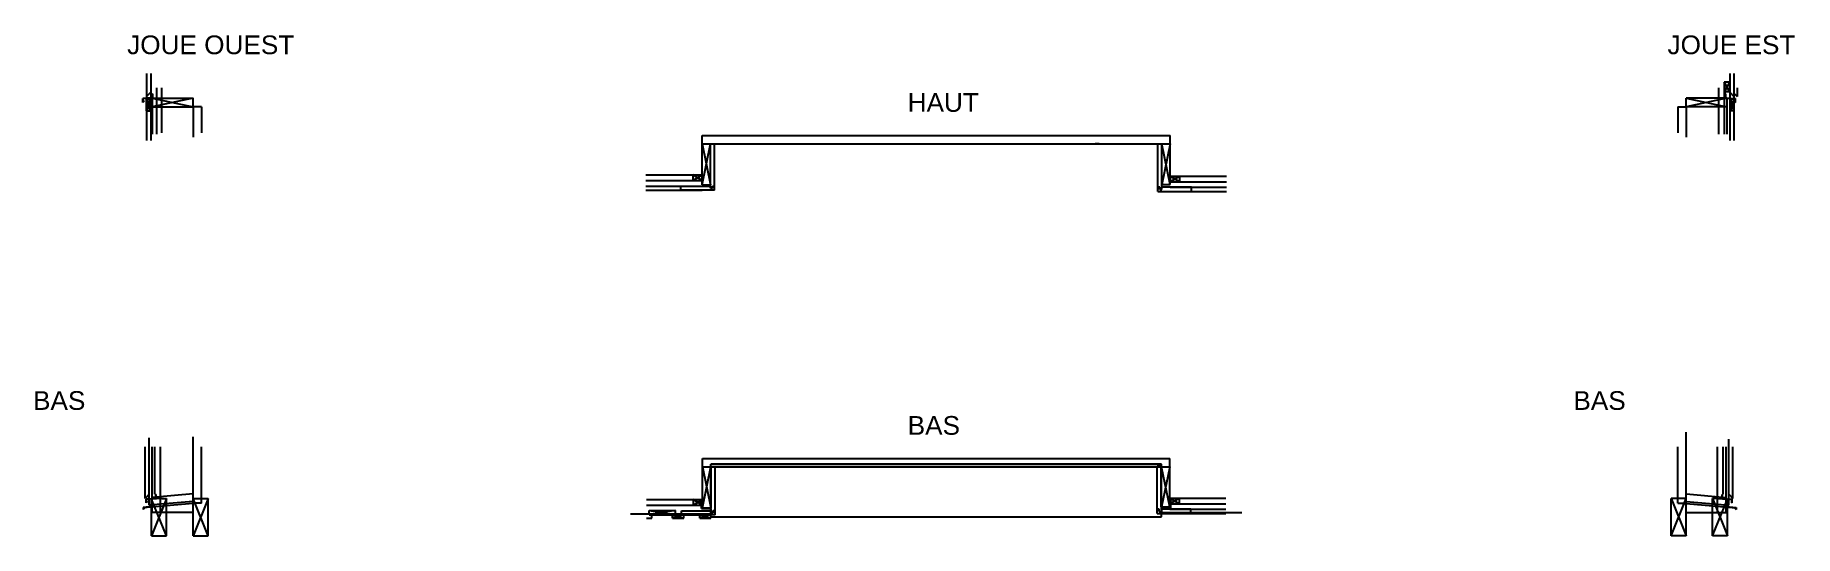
# Model space of a CAD drawing. Header units: millimetres. Extents: x -676 to 20580, y -6551 to 2408.
# Drawn here: x 11183 to 20580, y -5873 to -3199 of the extents above; entities that cross this region are included whole.
import ezdxf

# ---------------------------------------------------------------- set-up
doc = ezdxf.new("R2010")
doc.units = ezdxf.units.MM
doc.layers.get('0').update_dxf_attribs({"lineweight": 25, "true_color": 0xffffff})
for name, color, linetype, lineweight, true_color in [('0 ... Seuil', 178, 'Continuous', 25, 0x000000), ('Baie', 136, 'Continuous', 25, 0x008080), ('Bardage', 1, 'Continuous', 25, 0xff0000), ('Bardage ... Haut', 1, 'Continuous', 25, 0xff0000), ('FibreDeBois', 30, 'Continuous', 25, 0xff7f00), ('LarmierBasDeMur', 178, 'Continuous', 25, 0x000000), ('LisseBasse', 16, 'Continuous', 25, 0x800000), ('Montant Précadre', 16, 'Continuous', 25, 0x800000), ('Option Bois Brule', 1, 'Continuous', 25, 0xff0000), ('Option Bois Brule ... OptionRecalepinage', 1, 'Continuous', 25, 0xff0000), ('Option Bois Brule ... OptionRecalepinage ... Larmier', 178, 'Continuous', 25, 0x000000), ('Tasseaux', 16, 'Continuous', 25, 0x800000)]:
    doc.layers.add(name, color=color, linetype=linetype, lineweight=lineweight, true_color=true_color)
doc.styles.add('textstyle15', font='')
doc.styles.add('textstyle16', font='')
doc.styles.add('textstyle17', font='')
doc.styles.add('textstyle18', font='')
doc.styles.add('textstyle19', font='')
doc.styles.add('textstyle20', font='')
doc.styles.get('textstyle15').set_extended_font_data('Liberation Sans')
doc.styles.get('textstyle16').set_extended_font_data('Liberation Sans')
doc.styles.get('textstyle17').set_extended_font_data('Liberation Sans')
doc.styles.get('textstyle18').set_extended_font_data('Liberation Sans')
doc.styles.get('textstyle19').set_extended_font_data('Liberation Sans')
doc.styles.get('textstyle20').set_extended_font_data('Liberation Sans')

msp = doc.modelspace()

# ---------------------------------------------------------------- texts
at = {"char_height": 100, "attachment_point": 1}
for s, insert, style in [('JOUE OUEST', (11674.1, -3200), 'textstyle19'), ('JOUE EST', (19900, -3200), 'textstyle17'), ('HAUT', (15842.27, -3507.87), 'textstyle15'), ('BAS', (11171.51, -5100), 'textstyle20'), ('BAS', (19397.4, -5100), 'textstyle18'), ('BAS\\P', (15842.27, -5232.93), 'textstyle16')]:
    msp.add_mtext(s, dxfattribs=dict(at, insert=insert, style=style))

# ---------------------------------------------------------------- blocks, each defined once
blk = doc.blocks.new('SeuilBaie1_VueDessus')
at = {"layer": '0 ... Seuil'}
for p, q in [((-5, -282), (-5, 0)), ((2400, 0), (-5, 0)), ((2400, -282), (2400, 0)), ((2400, -15), (-5, -15)), ((-3.5, -234), (-3.5, -15)), ((2398.5, -229), (2398.5, -15)), ((-3.5, -234), (-5, -234)), ((2400, -229), (2398.5, -229)), ((-5, -282), (2400, -282))]:
    blk.add_line(p, q, dxfattribs=at)
blk = doc.blocks.new('SeuilBaie1_VueCoupeEst')
at = {"layer": '0 ... Seuil'}
for p, q in [((1, 0), (-0.5, 0)), ((1, -14.9), (-49.2, -14.9)), ((-49.2, -14.9), (-30.5, -228.9)), ((-0.5, 0), (-0.5, -14.9)), ((1, 0), (1, -15)), ((1, -14.9), (24.2, -280.5)), ((19.7, -228.9), (-30.5, -228.9)), ((18.2, -228.9), (22.9, -282)), ((24.2, -280.5), (29.7, -280.5)), ((25.2, -276), (26.3, -274.9)), ((25.2, -276), (29.7, -280.5)), ((26.3, -274.9), (33.4, -282)), ((22.9, -282), (33.4, -282))]:
    blk.add_line(p, q, dxfattribs=at)
blk = doc.blocks.new('LarmierHautBaie1_VueCoupe')
at = {"layer": 'Option Bois Brule ... OptionRecalepinage ... Larmier'}
for p, q in [((0, 0), (0, 21.4)), ((1.5, 21.4), (0, 21.4)), ((0, 0), (51.8, -4.5)), ((1.5, 1.4), (1.5, 21.4)), ((1.5, 1.4), (53.3, -3.2)), ((46.2, -16.1), (47.3, -15)), ((46.2, -16.1), (53.3, -23.2)), ((47.3, -15), (51.8, -19.5)), ((51.8, -19.5), (51.8, -4.5)), ((53.3, -23.2), (53.3, -3.2))]:
    blk.add_line(p, q, dxfattribs=at)
blk = doc.blocks.new('SeuilBaie1_VueCoupeOuest')
at = {"layer": '0 ... Seuil'}
for p, q in [((-1.5, 0), (-1.5, -15)), ((-1.5, 0), (0, 0)), ((0, 0), (0, -14.9)), ((-1.5, -14.9), (-24.7, -280.5)), ((-1.5, -14.9), (48.7, -14.9)), ((48.7, -14.9), (29.5, -233.9)), ((-26.8, -274.9), (-33.9, -282)), ((-25.7, -276), (-30.2, -280.5)), ((-24.7, -280.5), (-30.2, -280.5)), ((-25.7, -276), (-26.8, -274.9)), ((-19.2, -233.9), (-23.4, -282)), ((-20.7, -233.9), (29.5, -233.9)), ((-23.4, -282), (-33.9, -282))]:
    blk.add_line(p, q, dxfattribs=at)

# ---------------------------------------------------------------- linework, layer by layer
at = {"layer": 'Baie'}
for p, q in [((12070.9, -3580.63), (12025.9, -3580.63)), ((12025.9, -3580.63), (12025.9, -3726.63)), ((12070.9, -3580.63), (12070.9, -3720.54)), ((19955, -3580.63), (20000, -3580.63)), ((19955, -3580.63), (19955, -3720.54)), ((20000, -3580.63), (20000, -3726.63)), ((14744.37, -3779), (14744.37, -3734)), ((14744.37, -3734), (17244.37, -3734)), ((17244.37, -3779), (17244.37, -3734)), ((14744.37, -3779), (17244.37, -3779)), ((12025.9, -5697.63), (12025.9, -5397.63)), ((12070.9, -5697.63), (12070.9, -5397.63)), ((19955, -5697.63), (19955, -5397.63)), ((20000, -5697.63), (20000, -5397.63)), ((14746.87, -5504.05), (14746.87, -5459.05)), ((14746.87, -5459.05), (17241.87, -5459.05)), ((14746.87, -5504.05), (17241.87, -5504.05)), ((17241.87, -5504.05), (17241.87, -5459.05)), ((12070.9, -5697.63), (12025.9, -5697.63)), ((19955, -5697.63), (20000, -5697.63))]:
    msp.add_line(p, q, dxfattribs=at)
at = {"layer": 'Bardage'}
for p, q in [((20254, -3470), (20254, -3525.63)), ((11777.9, -3480), (11777.9, -3535.63)), ((11777.9, -3525.63), (11799.9, -3503.63)), ((20232, -3503.63), (20254, -3525.63)), ((20254, -3507.63), (20272, -3525.63)), ((14444.37, -4005), (14744.37, -4005)), ((14444.37, -4027), (14744.37, -4027)), ((17244.37, -4011), (17544.37, -4011)), ((17244.37, -4033), (17544.37, -4033)), ((11769.9, -5672.63), (11769.9, -5397.63)), ((20249, -5672.63), (20249, -5397.63)), ((11791.9, -5650.63), (11769.9, -5672.63)), ((17241.87, -5731.05), (17541.87, -5731.05)), ((20227, -5650.63), (20249, -5672.63)), ((14446.87, -5778.05), (14476.87, -5778.05)), ((14461.87, -5760.05), (14461.87, -5738.05)), ((14461.87, -5738.05), (14601.87, -5738.05)), ((14461.87, -5738.05), (14601.87, -5760.05)), ((14601.87, -5738.05), (14461.87, -5760.05)), ((14461.87, -5760.05), (14601.87, -5760.05)), ((14476.87, -5778.05), (14476.87, -5760.05)), ((14586.87, -5778.05), (14586.87, -5760.05)), ((14586.87, -5760.05), (14646.87, -5760.05)), ((14646.87, -5760.05), (14586.87, -5778.05)), ((14586.87, -5760.05), (14646.87, -5778.05)), ((14586.87, -5778.05), (14646.87, -5778.05)), ((14601.87, -5760.05), (14601.87, -5738.05)), ((14746.87, -5760.05), (14626.87, -5760.05)), ((14626.87, -5760.05), (14746.87, -5760.05)), ((14646.87, -5778.05), (14646.87, -5760.05)), ((17241.87, -5753.05), (17541.87, -5753.05))]:
    msp.add_line(p, q, dxfattribs=at)
at = {"layer": 'Bardage ... Haut'}
for p, q in [((14731.87, -5778.05), (14731.87, -5760.05)), ((14791.87, -5760.05), (14731.87, -5760.05)), ((14731.87, -5760.05), (14791.87, -5778.05)), ((14791.87, -5760.05), (14731.87, -5778.05)), ((14731.87, -5778.05), (14791.87, -5778.05)), ((14791.87, -5778.05), (14791.87, -5760.05))]:
    msp.add_line(p, q, dxfattribs=at)
at = {"layer": 'FibreDeBois'}
for p, q in [((11859.9, -3720), (11859.9, -3480)), ((20172, -3480), (20172, -3726.63)), ((14444.37, -3945), (14744.37, -3945)), ((17244.37, -3951), (17544.37, -3951)), ((11851.9, -5747.63), (11851.9, -5397.63)), ((20167, -5747.63), (20167, -5397.63)), ((14446.87, -5678.05), (14746.87, -5678.05)), ((17241.87, -5671.05), (17541.87, -5671.05))]:
    msp.add_line(p, q, dxfattribs=at)
at = {"layer": 'LarmierBasDeMur'}
for p, q in [((14741.87, -5726.05), (14741.87, -5678.05)), ((14741.87, -5726.05), (14791.87, -5726.05)), ((14791.87, -5726.05), (14791.87, -5755.05)), ((17246.87, -5726.05), (17196.87, -5726.05)), ((17196.87, -5726.05), (17196.87, -5750.05)), ((17246.87, -5726.05), (17246.87, -5678.05)), ((14361.87, -5755.05), (14791.87, -5755.05)), ((17626.87, -5750.05), (17196.87, -5750.05))]:
    msp.add_line(p, q, dxfattribs=at)
at = {"layer": 'LisseBasse'}
for p, q in [((11884.9, -5672.63), (11804.9, -5872.63)), ((11859.9, -5672.63), (11804.9, -5677.45)), ((11804.9, -5872.63), (11804.9, -5677.45)), ((11884.9, -5872.63), (11804.9, -5677.45)), ((11859.9, -5672.63), (11884.9, -5672.63)), ((11884.9, -5872.63), (11884.9, -5672.63)), ((12025.9, -5872.63), (12025.9, -5672.63)), ((12105.9, -5872.63), (12025.9, -5672.63)), ((12025.9, -5672.63), (12105.9, -5672.63)), ((12105.9, -5672.63), (12025.9, -5872.63)), ((12105.9, -5872.63), (12105.9, -5672.63)), ((19920, -5872.63), (19920, -5672.63)), ((19920, -5872.63), (20000, -5672.63)), ((20000, -5672.63), (19920, -5672.63)), ((19920, -5672.63), (20000, -5872.63)), ((20000, -5872.63), (20000, -5672.63)), ((20141, -5872.63), (20141, -5672.63)), ((20166, -5672.63), (20141, -5672.63)), ((20141, -5672.63), (20221, -5872.63)), ((20141, -5872.63), (20221, -5677.45)), ((20166, -5672.63), (20221, -5677.45)), ((20221, -5872.63), (20221, -5677.45)), ((11804.9, -5872.63), (11884.9, -5872.63)), ((12025.9, -5872.63), (12105.9, -5872.63)), ((20000, -5872.63), (19920, -5872.63)), ((20221, -5872.63), (20141, -5872.63))]:
    msp.add_line(p, q, dxfattribs=at)
at = {"layer": 'Montant Précadre'}
for p, q in [((11807.9, -3535.63), (12025.9, -3535.63)), ((11807.9, -3535.63), (12025.9, -3580.63)), ((12025.9, -3535.63), (11807.9, -3580.63)), ((11807.9, -3535.63), (11807.9, -3726.63)), ((12025.9, -3580.63), (12025.9, -3535.63)), ((20217, -3535.63), (20000, -3535.63)), ((20217, -3535.63), (20000, -3580.63)), ((20000, -3580.63), (20000, -3535.63)), ((20000, -3535.63), (20217, -3580.63)), ((20217, -3535.63), (20217, -3726.63)), ((11807.9, -3580.63), (12025.9, -3580.63)), ((12025.9, -3580.63), (12025.9, -3743.26)), ((20217, -3580.63), (20000, -3580.63)), ((20000, -3580.63), (20000, -3743.26)), ((14744.37, -3779), (14789.37, -3779)), ((14744.37, -3779), (14789.37, -3997)), ((14744.37, -3997), (14789.37, -3779)), ((14744.37, -3997), (14744.37, -3779)), ((14789.37, -3997), (14789.37, -3779)), ((17199.37, -3996), (17199.37, -3779)), ((17199.37, -3779), (17244.37, -3779)), ((17244.37, -3779), (17199.37, -3996)), ((17244.37, -3996), (17199.37, -3779)), ((17199.37, -3995), (17199.37, -3779)), ((17244.37, -3996), (17244.37, -3779)), ((14744.37, -3997), (14789.37, -3997)), ((17199.37, -3996), (17244.37, -3996)), ((11806.9, -5747.63), (11806.9, -5397.63)), ((12025.9, -5747.63), (12025.9, -5397.63)), ((20000, -5747.63), (20000, -5397.63)), ((20214, -5747.63), (20214, -5397.63)), ((14746.87, -5723.05), (14746.87, -5504.05)), ((14746.87, -5504.05), (14791.87, -5504.05)), ((14746.87, -5504.05), (14791.87, -5723.05)), ((14746.87, -5723.05), (14791.87, -5504.05)), ((14791.87, -5723.05), (14791.87, -5504.05)), ((17196.87, -5718.05), (17196.87, -5504.05)), ((17196.87, -5504.05), (17241.87, -5504.05)), ((17241.87, -5504.05), (17196.87, -5718.05)), ((17241.87, -5718.05), (17196.87, -5504.05)), ((17241.87, -5718.05), (17241.87, -5504.05)), ((14746.87, -5723.05), (14791.87, -5723.05)), ((17196.87, -5718.05), (17241.87, -5718.05)), ((12025.9, -5747.63), (11806.9, -5747.63)), ((20000, -5747.63), (20214, -5747.63))]:
    msp.add_line(p, q, dxfattribs=at)
at = {"layer": 'Option Bois Brule'}
msp.add_line((20272, -3480), (20272, -3525.63), dxfattribs=at)
at = {"layer": 'Option Bois Brule ... OptionRecalepinage'}
for p, q in [((11777.9, -3402.36), (11777.9, -3760.38)), ((11799.9, -3402.36), (11799.9, -3760.38)), ((20232, -3402.36), (20232, -3760.38)), ((20254, -3402.36), (20254, -3760.38)), ((11777.9, -3542.63), (11795.9, -3542.63)), ((11795.9, -3542.63), (11777.9, -3602.63)), ((11777.9, -3602.63), (11777.9, -3542.63)), ((11777.9, -3542.63), (11795.9, -3602.63)), ((11795.9, -3542.63), (11795.9, -3602.63)), ((20236, -3542.63), (20236, -3602.63)), ((20254, -3542.63), (20236, -3542.63)), ((20236, -3542.63), (20254, -3602.63)), ((20254, -3542.63), (20236, -3602.63)), ((20254, -3602.63), (20254, -3542.63)), ((11777.9, -3602.63), (11795.9, -3602.63)), ((20254, -3602.63), (20236, -3602.63)), ((14789.37, -4016), (14789.37, -3779)), ((14789.37, -3779.13), (14811.37, -3779.13)), ((14811.37, -4027), (14811.37, -3779)), ((16865.37, -3779), (16843.37, -3779)), ((17177.37, -4033), (17177.37, -3779)), ((17199.37, -4022), (17199.37, -3779)), ((14631.37, -4027), (14631.37, -4005)), ((14631.37, -4005), (14789.37, -4005)), ((14811.37, -4027), (14631.37, -4027)), ((14800.37, -4016), (14789.37, -4016)), ((14800.37, -4016), (14800.37, -4005)), ((14800.37, -4005), (14811.37, -4005)), ((14811.37, -4027), (14811.37, -4005)), ((17177.37, -4033), (17177.37, -4011)), ((17188.37, -4011), (17177.37, -4011)), ((17177.37, -4033), (17357.37, -4033)), ((17188.37, -4022), (17188.37, -4011)), ((17188.37, -4022), (17199.37, -4022)), ((17357.37, -4011), (17199.37, -4011)), ((17357.37, -4033), (17357.37, -4011)), ((11791.9, -5709.57), (11791.9, -5349.42)), ((12025.9, -5689.1), (12025.9, -5343.39)), ((20000, -5689.1), (20000, -5319.5)), ((20227, -5708.96), (20227, -5356)), ((14791.87, -5504.05), (14813.87, -5504.05)), ((14791.87, -5742.05), (14791.87, -5504.05)), ((14813.87, -5760.05), (14813.87, -5504.05)), ((17196.87, -5501.05), (17174.87, -5501.05)), ((17174.87, -5753.05), (17174.87, -5504.05)), ((17196.87, -5742.05), (17196.87, -5504.05)), ((12025.9, -5689.1), (11791.9, -5709.57)), ((17174.87, -5753.05), (17174.87, -5731.05)), ((17185.87, -5731.05), (17174.87, -5731.05)), ((17185.87, -5742.05), (17185.87, -5731.05)), ((17354.87, -5731.05), (17196.87, -5731.05)), ((17354.87, -5753.05), (17354.87, -5731.05)), ((20000, -5689.1), (20227, -5708.96)), ((14633.87, -5762.05), (14633.87, -5740.05)), ((14633.87, -5740.05), (14791.87, -5740.05)), ((14813.87, -5760.05), (14633.87, -5760.05)), ((14802.87, -5749.05), (14791.87, -5749.05)), ((14802.87, -5749.05), (14802.87, -5738.05)), ((14802.87, -5738.05), (14813.87, -5738.05)), ((14813.87, -5760.05), (14813.87, -5738.05)), ((17174.87, -5753.05), (17354.87, -5753.05)), ((17185.87, -5742.05), (17196.87, -5742.05))]:
    msp.add_line(p, q, dxfattribs=at)
at = {"layer": 'Tasseaux'}
for p, q in [((20202, -3450.27), (20202, -3726.63)), ((20232, -3450.27), (20202, -3450.27)), ((20232, -3500.27), (20202, -3450.27)), ((20232, -3450.27), (20202, -3500.27)), ((20232, -3450.27), (20232, -3500.27)), ((11799.9, -3480), (11799.9, -3726.63)), ((11829.9, -3480), (11829.9, -3726.63)), ((20232, -3500.27), (20202, -3500.27)), ((14694.37, -3945), (14744.37, -3945)), ((14694.37, -3945), (14694.37, -3975)), ((14744.37, -3975), (14694.37, -3945)), ((14694.37, -3975), (14744.37, -3945)), ((14444.37, -3975), (14744.37, -3975)), ((14744.37, -3954), (14744.37, -3995)), ((17244.37, -3951), (17294.37, -3951)), ((17294.37, -3981), (17244.37, -3951)), ((17244.37, -3981), (17294.37, -3951)), ((17244.37, -3954), (17244.37, -3984)), ((17244.37, -3981), (17544.37, -3981)), ((17294.37, -3951), (17294.37, -3981)), ((11791.9, -5650.63), (11791.9, -5397.63)), ((11821.9, -5650.63), (11821.9, -5397.63)), ((20197, -5650.63), (20197, -5397.63)), ((20227, -5650.63), (20227, -5397.63)), ((14446.87, -5708.05), (14746.87, -5708.05)), ((14696.87, -5678.05), (14746.87, -5678.05)), ((14696.87, -5678.05), (14696.87, -5708.05)), ((14746.87, -5708.05), (14696.87, -5678.05)), ((14696.87, -5708.05), (14746.87, -5678.05)), ((14746.87, -5680.05), (14746.87, -5710.05)), ((17241.87, -5671.05), (17291.87, -5671.05)), ((17291.87, -5701.05), (17241.87, -5671.05)), ((17241.87, -5671.05), (17241.87, -5701.05)), ((17241.87, -5701.05), (17291.87, -5671.05)), ((17241.87, -5701.05), (17541.87, -5701.05)), ((17291.87, -5671.05), (17291.87, -5701.05))]:
    msp.add_line(p, q, dxfattribs=at)

# ---------------------------------------------------------------- block references
at = {"yscale": -1, "rotation": 180}
msp.add_blockref('LarmierHautBaie1_VueCoupe', (11828.2, -5673.9), dxfattribs=at)
msp.add_blockref('LarmierHautBaie1_VueCoupe', (20192.7, -5673.9))
at = {"layer": '0 ... Seuil'}
msp.add_blockref('SeuilBaie1_VueDessus', (14796.87, -5489.05), dxfattribs=at)
at = {"layer": '0 ... Seuil', "yscale": -1, "rotation": 270}
msp.add_blockref('SeuilBaie1_VueCoupeEst', (19985, -5698.13), dxfattribs=at)
at = {"layer": 'FibreDeBois', "yscale": -1, "rotation": 90}
msp.add_blockref('SeuilBaie1_VueCoupeOuest', (12040.9, -5697.63), dxfattribs=at)
at = {"layer": 'Option Bois Brule ... OptionRecalepinage ... Larmier', "yscale": -1, "rotation": 180}
msp.add_blockref('LarmierHautBaie1_VueCoupe', (11811.13, -3534.07), dxfattribs=at)
at = {"layer": 'Option Bois Brule ... OptionRecalepinage ... Larmier'}
msp.add_blockref('LarmierHautBaie1_VueCoupe', (20209.77, -3534.07), dxfattribs=at)

msp.set_redraw_order([(e.dxf.handle, doc.entitydb.next_handle()) for e in msp.query("TEXT MTEXT ATTDEF DIMENSION ARC_DIMENSION")])  # texts and dimensions are drawn at this point

doc.saveas('drawing.dxf')
